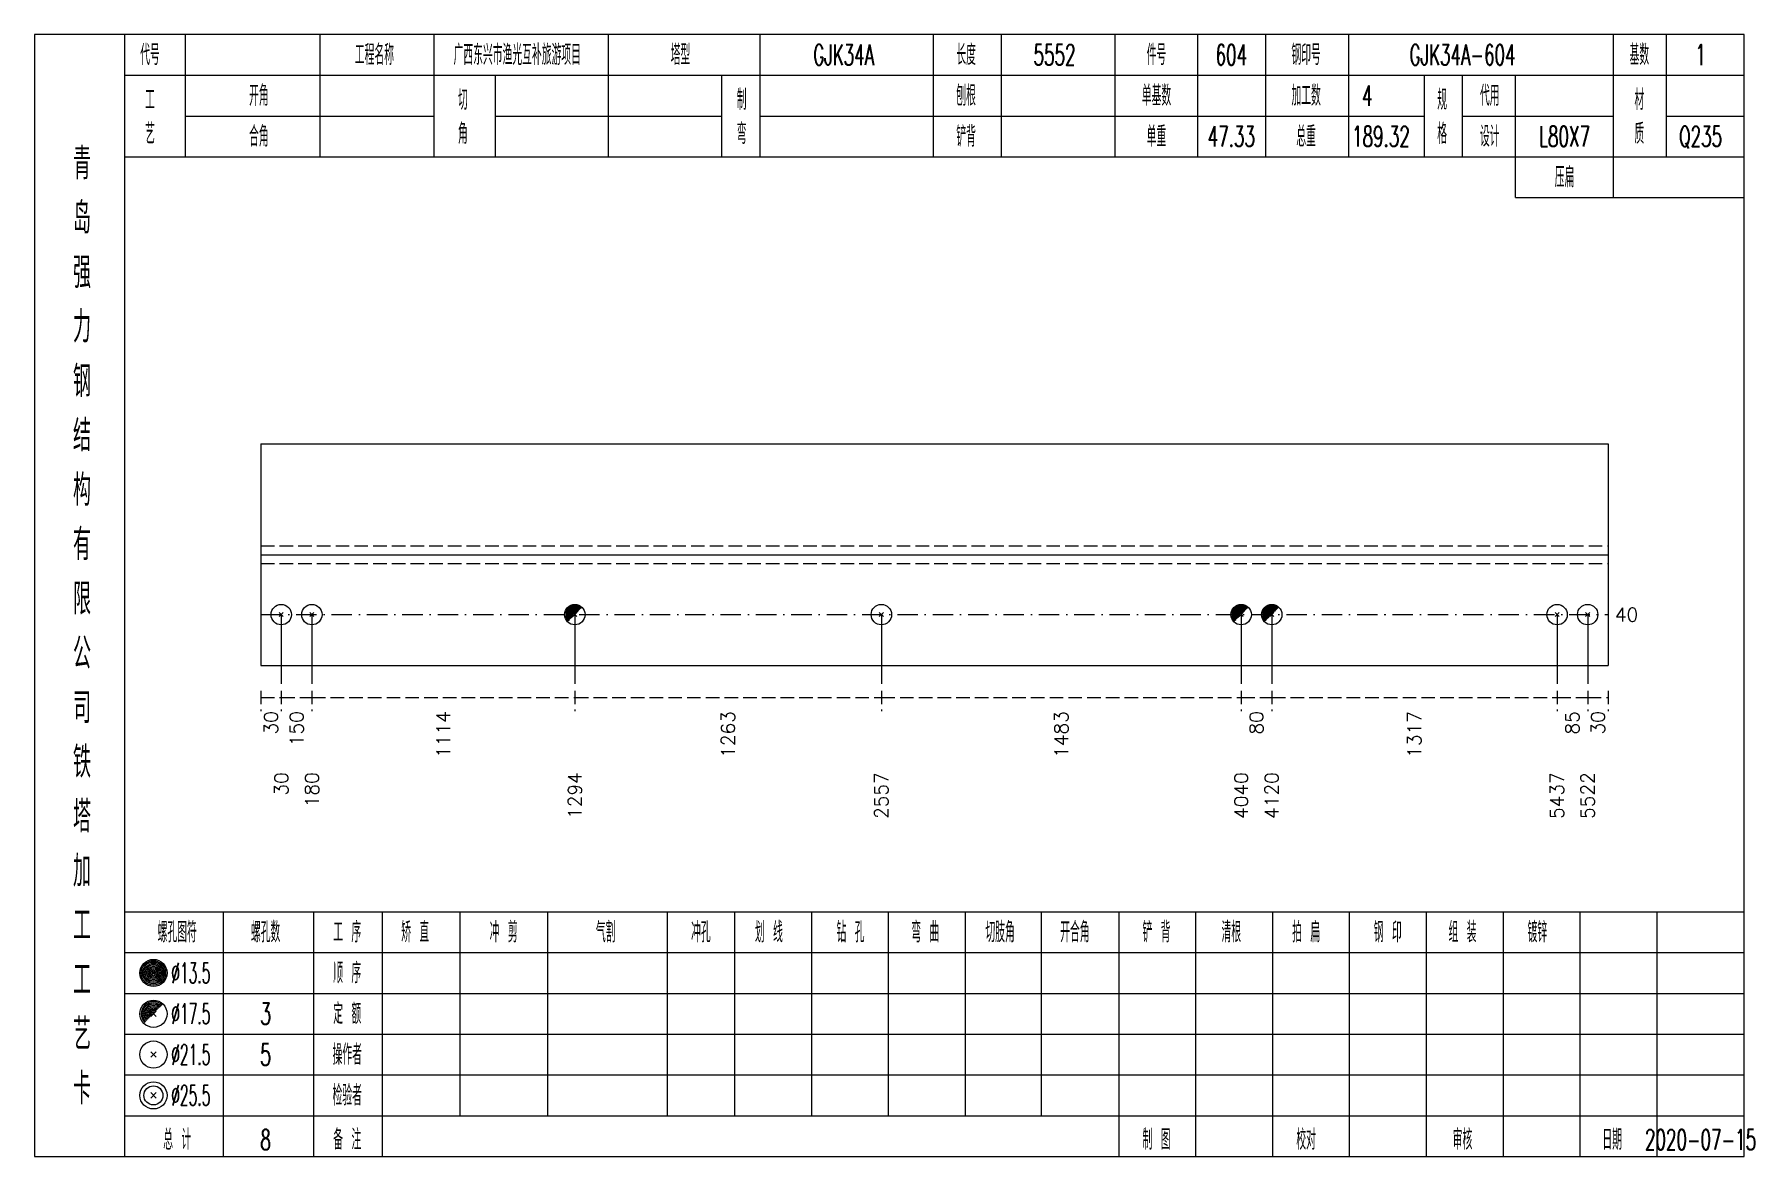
# Model space of a CAD drawing. Extents: x 0 to 2606, y -377 to 6479.
# Drawn here: x 522.8 to 775.7, y 3850 to 4015 of the extents above; entities that cross this region are included whole.
import ezdxf
from ezdxf.enums import TextEntityAlignment as Align

# ---------------------------------------------------------------- set-up
doc = ezdxf.new("R2010")
doc.units = 0
doc.header["$MEASUREMENT"] = 0
doc.linetypes.add('一点画线', pattern=[5.2, 3, -1, 0.2, -1])
doc.linetypes.add('虚线', pattern=[2.75, 2, -0.75])
doc.layers.get('0').update_dxf_attribs({"linetype": 'CONTINUOUS', "lineweight": 25})
doc.layers.add('1', color=7, linetype='CONTINUOUS', lineweight=25)
doc.layers.add('4', color=7, linetype='CONTINUOUS', lineweight=25)
doc.styles.get("Standard").update_dxf_attribs({"font": 'simplex.shx', "width": 0.7, "height": 3, "bigfont": 'gbhzfs.shx'})

msp = doc.modelspace()

# ---------------------------------------------------------------- texts
at = {"color": 7, "linetype": 'Continuous', "lineweight": 13}
msp.add_text('40', height=2, dxfattribs=at).set_placement((755.2, 3929.69), align=Align.MIDDLE_LEFT)
at = {"color": 8, "linetype": 'Continuous', "lineweight": 9}
for s, p in [('30', (557.6, 3915.5)), ('150', (561.35, 3915.5)), ('1114', (582.94, 3915.5)), ('1263', (624.8, 3915.5)), ('1483', (673.79, 3915.5)), ('80', (702.5, 3915.5)), ('1317', (725.73, 3915.5)), ('85', (748.95, 3915.5)), ('30', (752.7, 3915.5))]:
    msp.add_text(s, height=2, rotation=90, dxfattribs=at).set_placement(p, align=Align.MIDDLE_RIGHT)
at = {"layer": '1', "color": 7, "linetype": 'Continuous', "lineweight": 13}
for s, p in [('30', (559.1, 3906.5)), ('180', (563.6, 3906.5)), ('1294', (602.27, 3906.5)), ('2557', (647.34, 3906.5)), ('4040', (700.25, 3906.5)), ('4120', (704.75, 3906.5)), ('5437', (746.7, 3906.5)), ('5522', (751.2, 3906.5))]:
    msp.add_text(s, height=2, rotation=90, dxfattribs=at).set_placement(p, align=Align.MIDDLE_RIGHT)
at = {"layer": '4', "color": 1, "linetype": 'Continuous', "lineweight": 13}
for s, height, width, p in [('代号', 3, 0.6, (539.8, 4012)), ('工程名称', 3, 0.6, (572.8, 4012)), ('广西东兴市渔光互补旅游项目', 3, 0.6, (593.8, 4012)), ('塔型', 3, 0.6, (617.8, 4012)), ('GJK34A', 3, 0.6, (641.8, 4012)), ('长度', 3, 0.6, (659.8, 4012)), ('5552', 3, 0.6, (672.8, 4012)), ('件号', 3, 0.6, (687.8, 4012)), ('604', 3, 0.6, (698.8, 4012)), ('钢印号', 3, 0.6, (709.8, 4012)), ('GJK34A-604', 3, 0.6, (732.8, 4012)), ('基数', 3, 0.6, (758.8, 4012)), ('1', 3, 0.6, (767.8, 4012)), ('工', 3, 0.6, (539.8, 4005.4)), ('开角', 3, 0.6, (555.8, 4006)), ('切', 3, 0.6, (585.8, 4005.4)), ('制', 3, 0.6, (626.8, 4005.4)), ('刨根', 3, 0.6, (659.8, 4006)), ('单基数', 3, 0.6, (687.8, 4006)), ('加工数', 3, 0.6, (709.8, 4006)), ('4', 3, 0.6, (718.8, 4006)), ('规', 3, 0.6, (729.8, 4005.4)), ('代用', 3, 0.6, (736.8, 4006)), ('材', 3, 0.6, (758.8, 4005.4)), ('艺', 3, 0.6, (539.8, 4000.4)), ('合角', 3, 0.6, (555.8, 4000)), ('角', 3, 0.6, (585.8, 4000.4)), ('弯', 3, 0.6, (626.8, 4000.4)), ('铲背', 3, 0.6, (659.8, 4000)), ('单重', 3, 0.6, (687.8, 4000)), ('总重', 3, 0.6, (709.8, 4000)), ('格', 3, 0.6, (729.8, 4000.4)), ('设计', 3, 0.6, (736.8, 4000)), ('质', 3, 0.6, (758.8, 4000.4)), ('47.33', 3, 0.6, (698.8, 4000)), ('189.32', 3, 0.6, (720.8, 4000)), ('L80X7', 3, 0.6, (747.8, 4000)), ('Q235', 3, 0.6, (767.8, 4000)), ('青', 4.6, 0.8, (529.8, 3996)), ('压扁', 3, 0.6, (747.8, 3994)), ('岛', 4.6, 0.8, (529.8, 3988)), ('强', 4.6, 0.8, (529.8, 3980)), ('力', 4.6, 0.8, (529.8, 3972)), ('钢', 4.6, 0.8, (529.8, 3964)), ('结', 4.6, 0.8, (529.8, 3956)), ('构', 4.6, 0.8, (529.8, 3948)), ('有', 4.6, 0.8, (529.8, 3940)), ('限', 4.6, 0.8, (529.8, 3932)), ('公', 4.6, 0.8, (529.8, 3924)), ('司', 4.6, 0.8, (529.8, 3916)), ('铁', 4.6, 0.8, (529.8, 3908)), ('塔', 4.6, 0.8, (529.8, 3900)), ('加', 4.6, 0.8, (529.8, 3892)), ('工', 4.6, 0.8, (529.8, 3884)), ('螺孔图符', 3, 0.6, (543.8, 3883)), ('螺孔数', 3, 0.6, (556.8, 3883)), ('工 序', 3, 0.6, (568.8, 3883)), ('矫 直', 3, 0.6, (578.8, 3883)), ('冲 剪', 3, 0.6, (591.8, 3883)), ('气割', 3, 0.6, (606.8, 3883)), ('冲孔', 3, 0.6, (620.8, 3883)), ('划 线', 3, 0.6, (630.8, 3883)), ('钻 孔', 3, 0.6, (642.8, 3883)), ('弯 曲', 3, 0.6, (653.8, 3883)), ('切肢角', 3, 0.6, (664.8, 3883)), ('开合角', 3, 0.6, (675.8, 3883)), ('铲 背', 3, 0.6, (687.8, 3883)), ('清根', 3, 0.6, (698.8, 3883)), ('拍 扁', 3, 0.6, (709.8, 3883)), ('钢 印', 3, 0.6, (721.8, 3883)), ('组 装', 3, 0.6, (732.8, 3883)), ('镀锌', 3, 0.6, (743.8, 3883)), ('工', 4.6, 0.8, (529.8, 3876)), ('%%C13.5', 3, 0.5, (545.8, 3877)), ('顺 序', 3, 0.6, (568.8, 3877)), ('3', 3.2, 0.6, (556.8, 3871)), ('定 额', 3, 0.6, (568.8, 3871)), ('艺', 4.6, 0.8, (529.8, 3868)), ('%%C17.5', 3, 0.5, (545.8, 3871)), ('%%C21.5', 3, 0.5, (545.8, 3865)), ('5', 3.2, 0.6, (556.8, 3865)), ('操作者', 3, 0.6, (568.8, 3865)), ('卡', 4.6, 0.8, (529.8, 3860)), ('%%C25.5', 3, 0.5, (545.8, 3859)), ('检验者', 3, 0.6, (568.8, 3859)), ('总 计', 3, 0.6, (543.8, 3852.5)), ('8', 3, 0.6, (556.8, 3852.5)), ('备 注', 3, 0.6, (568.8, 3852.5)), ('制 图', 3, 0.6, (687.8, 3852.5)), ('校对', 3, 0.6, (709.8, 3852.5)), ('审核', 3, 0.6, (732.8, 3852.5)), ('日期', 3, 0.6, (754.8, 3852.5)), ('2020-07-15', 3, 0.6, (767.8, 3852.5))]:
    msp.add_text(s, height=height, dxfattribs=dict(at, width=width)).set_placement(p, align=Align.MIDDLE_CENTER)

# ---------------------------------------------------------------- linework, layer by layer
at = {"color": 7, "linetype": 'Continuous', "lineweight": 18}
for p, q in [((556.1, 3954.81), (556.1, 3922.19)), ((556.1, 3954.81), (754.2, 3954.81)), ((754.2, 3954.81), (754.2, 3922.19)), ((556.1, 3938.5), (754.2, 3938.5))]:
    msp.add_line(p, q, dxfattribs=at)
at = {"color": 1, "linetype": '虚线', "lineweight": 18}
for p, q in [((556.1, 3939.81), (754.2, 3939.81)), ((556.1, 3937.19), (754.2, 3937.19))]:
    msp.add_line(p, q, dxfattribs=at)
at = {"color": 3, "linetype": '一点画线', "lineweight": 13}
msp.add_line((556.1, 3929.69), (754.2, 3929.69), dxfattribs=at)
at = {"color": 7, "linetype": 'Continuous', "lineweight": 13}
for p, q in [((559.1, 3929.69), (559.1, 3919.5)), ((563.6, 3929.69), (563.6, 3919.5)), ((602.27, 3929.69), (602.27, 3919.5)), ((647.34, 3929.69), (647.34, 3919.5)), ((700.25, 3929.69), (700.25, 3919.5)), ((704.75, 3929.69), (704.75, 3919.5)), ((746.7, 3929.69), (746.7, 3919.5)), ((751.2, 3929.69), (751.2, 3919.5))]:
    msp.add_line(p, q, dxfattribs=at)
at = {"color": 8, "linetype": '虚线', "lineweight": 9}
for p, q in [((556.1, 3918.5), (556.1, 3915.5)), ((559.1, 3918.5), (559.1, 3915.5)), ((559.1, 3918.5), (559.1, 3915.5)), ((563.6, 3918.5), (563.6, 3915.5)), ((563.6, 3918.5), (563.6, 3915.5)), ((602.27, 3918.5), (602.27, 3915.5)), ((602.27, 3918.5), (602.27, 3915.5)), ((647.34, 3918.5), (647.34, 3915.5)), ((647.34, 3918.5), (647.34, 3915.5)), ((700.25, 3918.5), (700.25, 3915.5)), ((700.25, 3918.5), (700.25, 3915.5)), ((704.75, 3918.5), (704.75, 3915.5)), ((704.75, 3918.5), (704.75, 3915.5)), ((746.7, 3918.5), (746.7, 3915.5)), ((746.7, 3918.5), (746.7, 3915.5)), ((751.2, 3918.5), (751.2, 3915.5)), ((751.2, 3918.5), (751.2, 3915.5)), ((754.2, 3918.5), (754.2, 3915.5)), ((556.1, 3917.5), (559.1, 3917.5)), ((559.1, 3917.5), (563.6, 3917.5)), ((563.6, 3917.5), (602.27, 3917.5)), ((602.27, 3917.5), (647.34, 3917.5)), ((647.34, 3917.5), (700.25, 3917.5)), ((700.25, 3917.5), (704.75, 3917.5)), ((704.75, 3917.5), (746.7, 3917.5)), ((746.7, 3917.5), (751.2, 3917.5)), ((751.2, 3917.5), (754.2, 3917.5))]:
    msp.add_line(p, q, dxfattribs=at)
at = {"layer": '1', "color": 7, "linetype": 'Continuous', "lineweight": 13}
for p, q in [((558.8, 3929.39), (559.4, 3929.99)), ((559.4, 3929.39), (558.8, 3929.99)), ((563.3, 3929.39), (563.9, 3929.99)), ((563.9, 3929.39), (563.3, 3929.99)), ((647.04, 3929.39), (647.64, 3929.99)), ((647.64, 3929.39), (647.04, 3929.99)), ((746.4, 3929.39), (747, 3929.99)), ((747, 3929.39), (746.4, 3929.99)), ((750.9, 3929.39), (751.5, 3929.99)), ((751.5, 3929.39), (750.9, 3929.99))]:
    msp.add_line(p, q, dxfattribs=at)
at = {"layer": '1', "color": 7, "linetype": 'Continuous', "lineweight": 0}
for p, q in [((601.97, 3929.39), (602.57, 3929.99)), ((601.97, 3929.99), (602.57, 3929.39)), ((699.95, 3929.39), (700.55, 3929.99)), ((699.95, 3929.99), (700.55, 3929.39)), ((704.45, 3929.39), (705.05, 3929.99)), ((704.45, 3929.99), (705.05, 3929.39))]:
    msp.add_line(p, q, dxfattribs=at)
at = {"layer": '1', "color": 7, "linetype": 'Continuous', "lineweight": 18}
msp.add_line((556.1, 3922.19), (754.2, 3922.19), dxfattribs=at)
at = {"layer": '1', "color": 7, "linetype": 'Continuous', "lineweight": 13}
for centre in [(559.1, 3929.69), (563.6, 3929.69), (602.27, 3929.69), (647.34, 3929.69), (700.25, 3929.69), (704.75, 3929.69), (746.7, 3929.69), (751.2, 3929.69)]:
    msp.add_circle(centre, 1.5, dxfattribs=at)
for centre, radius in [((602.27, 3929.69), 1.35), ((602.27, 3929.69), 1.2), ((700.25, 3929.69), 1.35), ((700.25, 3929.69), 1.2), ((704.75, 3929.69), 1.35), ((704.75, 3929.69), 1.2), ((602.27, 3929.69), 1.05), ((602.27, 3929.69), 0.9), ((602.27, 3929.69), 0.75), ((602.27, 3929.69), 0.6), ((602.27, 3929.69), 0.45), ((602.27, 3929.69), 0.3), ((602.27, 3929.69), 0.15), ((700.25, 3929.69), 1.05), ((700.25, 3929.69), 0.9), ((700.25, 3929.69), 0.75), ((700.25, 3929.69), 0.6), ((700.25, 3929.69), 0.45), ((700.25, 3929.69), 0.3), ((700.25, 3929.69), 0.15), ((704.75, 3929.69), 1.05), ((704.75, 3929.69), 0.9), ((704.75, 3929.69), 0.75), ((704.75, 3929.69), 0.6), ((704.75, 3929.69), 0.45), ((704.75, 3929.69), 0.3), ((704.75, 3929.69), 0.15)]:
    msp.add_arc(centre, radius, 45, 225, dxfattribs=at)
at = {"layer": '4', "color": 1, "linetype": 'Continuous', "lineweight": 18}
for p, q in [((536.1, 3850), (536.1, 4015)), ((545, 3997), (545, 4015)), ((564.8, 3997), (564.8, 4015)), ((581.6, 3997), (581.6, 4015)), ((607.2, 3997), (607.2, 4015)), ((629.5, 3997), (629.5, 4015)), ((655, 3997), (655, 4015)), ((665, 3997), (665, 4015)), ((681.7, 3997), (681.7, 4015)), ((693.9, 3997), (693.9, 4015)), ((703.9, 3997), (703.9, 4015)), ((716.1, 3997), (716.1, 4015)), ((755, 3991), (755, 4015)), ((762.8, 3997), (762.8, 4015)), ((536.1, 4009), (774.2, 4009)), ((590.6, 3997), (590.6, 4009)), ((623.9, 3997), (623.9, 4009)), ((727.2, 3997), (727.2, 4009)), ((732.8, 3997), (732.8, 4009)), ((740.6, 3991), (740.6, 4009)), ((545, 4003), (581.6, 4003)), ((590.6, 4003), (623.9, 4003)), ((629.5, 4003), (727.2, 4003)), ((732.8, 4003), (755, 4003)), ((762.8, 4003), (774.2, 4003)), ((536.1, 3997), (774.2, 3997)), ((740.6, 3991), (774.2, 3991)), ((536.1, 3886), (774.2, 3886)), ((550.6, 3850), (550.6, 3886)), ((563.9, 3850), (563.9, 3886)), ((574, 3850), (574, 3886)), ((585.4, 3856), (585.4, 3886)), ((598.3, 3856), (598.3, 3886)), ((615.9, 3856), (615.9, 3886)), ((625.8, 3856), (625.8, 3886)), ((637.1, 3856), (637.1, 3886)), ((648.4, 3856), (648.4, 3886)), ((659.7, 3856), (659.7, 3886)), ((670.9, 3856), (670.9, 3886)), ((682.3, 3856), (682.3, 3886)), ((693.6, 3856), (693.6, 3886)), ((704.9, 3856), (704.9, 3886)), ((716.2, 3856), (716.2, 3886)), ((727.5, 3856), (727.5, 3886)), ((738.8, 3856), (738.8, 3886)), ((750.1, 3856), (750.1, 3886)), ((761.4, 3856), (761.4, 3886)), ((536.1, 3880), (774.2, 3880)), ((536.1, 3874), (774.2, 3874)), ((536.1, 3868), (774.2, 3868)), ((536.1, 3862), (774.2, 3862)), ((536.1, 3856), (774.2, 3856)), ((682.3, 3850), (682.3, 3856)), ((693.6, 3850), (693.6, 3856)), ((704.9, 3850), (704.9, 3856)), ((716.2, 3850), (716.2, 3856)), ((727.5, 3850), (727.5, 3856)), ((738.8, 3850), (738.8, 3856)), ((750.1, 3850), (750.1, 3856)), ((761.4, 3850), (761.4, 3856))]:
    msp.add_line(p, q, dxfattribs=at)
at = {"layer": '4', "color": 7, "linetype": 'Continuous', "lineweight": 13}
for p, q in [((540.1, 3876.8), (540.5, 3877.2)), ((540.5, 3876.8), (540.1, 3877.2)), ((539.9, 3864.6), (540.7, 3865.4)), ((540.7, 3864.6), (539.9, 3865.4)), ((539.9, 3858.6), (540.7, 3859.4)), ((540.7, 3858.6), (539.9, 3859.4))]:
    msp.add_line(p, q, dxfattribs=at)
at = {"layer": '4', "color": 7, "linetype": 'Continuous', "lineweight": 0}
for p, q in [((539.9, 3870.6), (540.7, 3871.4)), ((539.9, 3871.4), (540.7, 3870.6))]:
    msp.add_line(p, q, dxfattribs=at)
at = {"layer": '4', "color": 1, "linetype": 'Continuous', "lineweight": 18}
msp.add_lwpolyline([(522.8, 4015), (522.8, 3850), (774.2, 3850), (774.2, 4015)], close=True, dxfattribs=at)
at = {"layer": '4', "color": 7, "linetype": 'Continuous', "lineweight": 13}
for centre, radius in [((540.3, 3877), 2), ((540.3, 3877), 1.8), ((540.3, 3877), 1.6), ((540.3, 3877), 1.4), ((540.3, 3877), 1.2), ((540.3, 3877), 1), ((540.3, 3877), 0.8), ((540.3, 3877), 0.6), ((540.3, 3877), 0.4), ((540.3, 3877), 0.2), ((540.3, 3871), 2), ((540.3, 3865), 2), ((540.3, 3859), 2), ((540.3, 3859), 1.4)]:
    msp.add_circle(centre, radius, dxfattribs=at)
for radius in [1.8, 1.6, 1.4, 1.2, 1, 0.8, 0.6, 0.4, 0.2]:
    msp.add_arc((540.3, 3871), radius, 45, 225, dxfattribs=at)

msp.set_redraw_order([(e.dxf.handle, doc.entitydb.next_handle()) for e in msp.query("TEXT MTEXT ATTDEF DIMENSION ARC_DIMENSION")])  # texts and dimensions are drawn at this point

doc.saveas('drawing.dxf')
